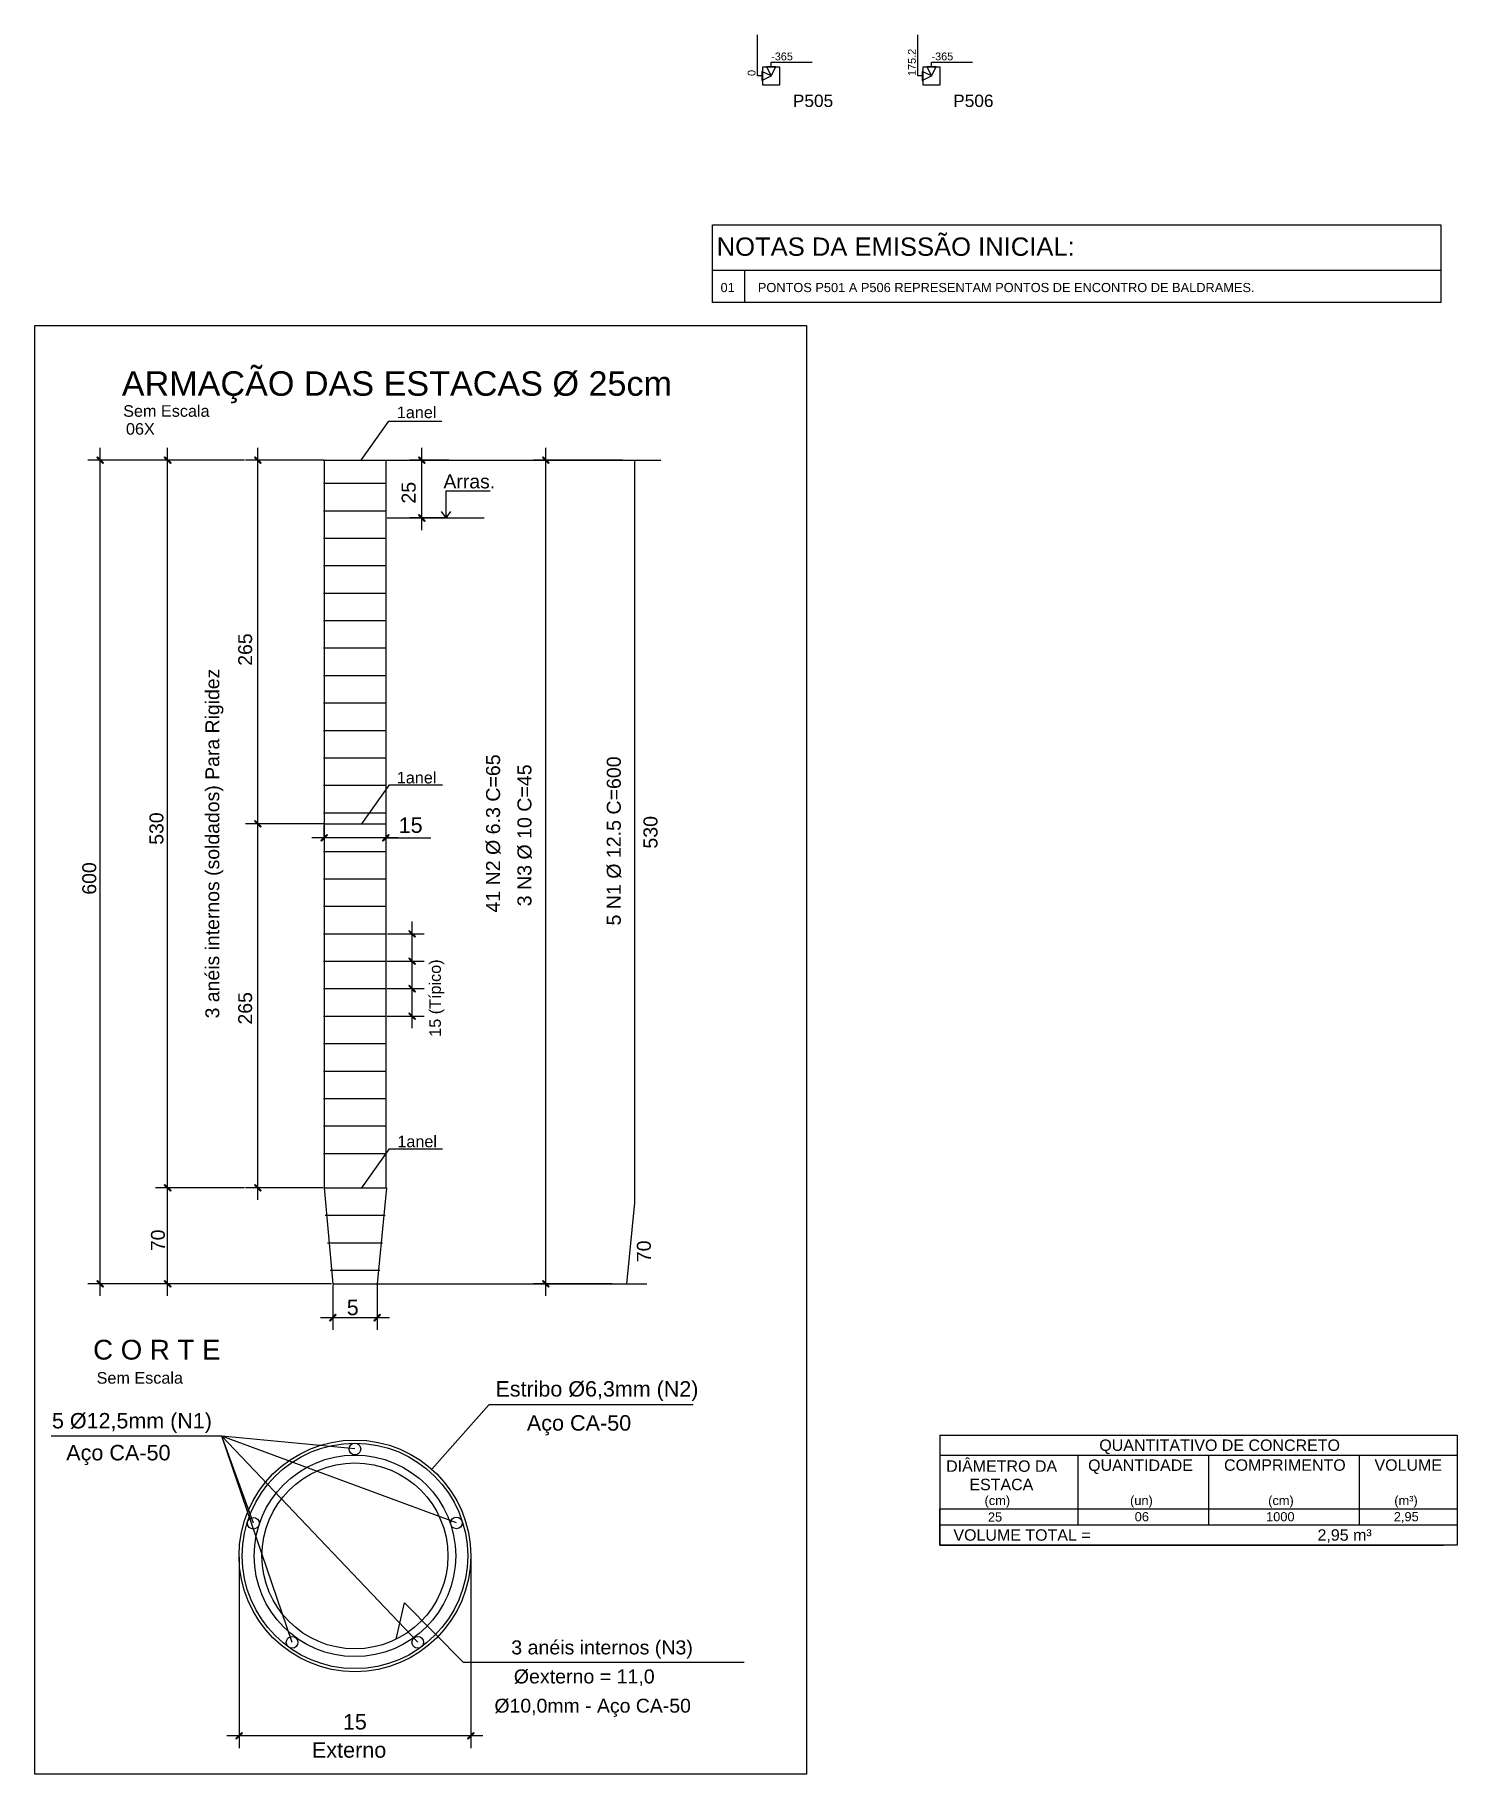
# Model space of a CAD drawing. Extents: x 3 to 128, y 2 to 83.
# Drawn here: x 3.4 to 34.47, y 1.73 to 39.74 of the extents above; entities that cross this region are included whole.
import ezdxf

# ---------------------------------------------------------------- set-up
doc = ezdxf.new("R2010")
doc.units = 0
doc.header["$MEASUREMENT"] = 0
for name, color, linetype in [('1', 3, 'CONTINUOUS'), ('18', 6, 'CONTINUOUS'), ('21', 172, 'CONTINUOUS'), ('23', 100, 'CONTINUOUS'), ('3', 7, 'CONTINUOUS'), ('36', 7, 'CONTINUOUS'), ('6', 178, 'CONTINUOUS')]:
    doc.layers.add(name, color=color, linetype=linetype)
doc.styles.add('TQS_ARIAL', font='arial.ttf')

msp = doc.modelspace()

# ---------------------------------------------------------------- texts
at = {"layer": '18', "color": 6, "linetype": 'Continuous', "style": 'TQS_ARIAL'}
for p in [(19.484618, 39.182831), (22.987701, 39.183043)]:
    msp.add_text('-365', height=0.17, dxfattribs=at).set_placement(p)
for s, p in [('175.2', (22.645201, 38.840543)), ('0', (19.142118, 38.840331))]:
    msp.add_text(s, height=0.17, rotation=90, dxfattribs=at).set_placement(p)
at = {"layer": '23', "color": 100, "linetype": 'Continuous', "style": 'TQS_ARIAL'}
for s, height, p in [('NOTAS DA EMISSÃO INICIAL:', 0.4, (18.294571, 34.910897)), ('01', 0.2, (18.379422, 34.117561)), ('PONTOS P501 A P506 REPRESENTAM PONTOS DE ENCONTRO DE BALDRAMES.', 0.2, (19.194571, 34.117561)), ('QUANTITATIVO DE CONCRETO', 0.25, (26.654574, 8.794359)), ('DIÂMETRO DA', 0.25, (23.307834, 8.337397)), ('QUANTIDADE', 0.25, (26.41065, 8.356859)), ('COMPRIMENTO', 0.25, (29.379765, 8.36046)), ('VOLUME', 0.25, (32.667129, 8.36046)), ('ESTACA', 0.25, (23.815971, 7.935705)), ('(cm)', 0.2, (24.147643, 7.611554)), ('(un)', 0.2, (27.326073, 7.611554)), ('(cm)', 0.2, (30.34406, 7.611554)), ('(m³)', 0.2, (33.099637, 7.611554)), ('     25', 0.2, (23.833737, 7.250609)), ('    06', 0.2, (27.117938, 7.256653)), ('   1000', 0.2, (30.065802, 7.256653)), ('    2,95', 0.2, (32.778766, 7.256653)), ('VOLUME TOTAL = ', 0.25, (23.466905, 6.831858)), ('   2,95 m³', 0.25, (31.131081, 6.831858))]:
    msp.add_text(s, height=height, dxfattribs=at).set_placement(p)
at = {"layer": '3', "color": 7, "linetype": 'Continuous', "style": 'TQS_ARIAL'}
for s, height, p in [('Sem Escala', 0.253153, (5.328376, 31.393077)), ('1anel', 0.253153, (11.306529, 31.36359)), ('06X', 0.253, (5.389191, 31.001682)), ('Arras.', 0.303784, (12.324476, 29.828358)), ('1anel', 0.253153, (11.306529, 23.380909)), ('15', 0.336, (11.348325, 22.300637)), ('1anel', 0.253153, (11.319187, 15.430024)), (' 5', 0.336, (10.082744, 11.760917)), ('C O R T E', 0.432, (4.671326, 10.790179)), ('Sem Escala', 0.253153, (4.747834, 10.263452)), ('Estribo Ø6,3mm (N2)', 0.336, (13.462033, 9.982691)), (' 5 Ø12,5mm (N1)', 0.336, (3.641933, 9.286599)), ('Aço CA-50', 0.337538, (14.147225, 9.237636)), ('Aço CA-50', 0.337538, (4.08286, 8.587846)), (' 3 anéis internos (N3)', 0.306, (13.688165, 4.347789)), ('Øexterno = 11,0', 0.306, (13.863138, 3.713417)), ('15', 0.336, (10.128844, 2.705971)), ('Ø10,0mm - Aço CA-50', 0.303784, (13.439473, 3.07491)), ('Externo', 0.337538, (9.451185, 2.090508))]:
    msp.add_text(s, height=height, dxfattribs=at).set_placement(p)
for s, height, p in [('25', 0.306, (11.717946, 29.495645)), ('265', 0.303784, (8.144186, 25.952412)), ('3 anéis internos (soldados) Para Rigidez', 0.303784, (7.427807, 18.246308)), ('41 N2 %%c 6.3 C=65', 0.306, (13.56199, 20.558413)), ('5 N1 %%c 12.5 C=600', 0.306, (16.200023, 20.276588)), ('3 N3 %%c 10 C=45', 0.306, (14.247764, 20.695575)), ('530', 0.303784, (6.206237, 22.040538)), ('530', 0.306, (17.001646, 21.956066)), ('600', 0.303784, (4.73844, 20.94974)), ('15 (Típico)', 0.253153, (12.268594, 17.844775)), ('265', 0.303784, (8.144186, 18.111993)), ('70', 0.303784, (6.238913, 13.15983)), ('70', 0.306, (16.856708, 12.917499))]:
    msp.add_text(s, height=height, rotation=90, dxfattribs=at).set_placement(p)
at = {"layer": '36', "color": 7, "linetype": 'Continuous', "style": 'TQS_ARIAL'}
for s, p in [('P505', (19.959618, 38.162831)), ('P506', (23.462701, 38.163043))]:
    msp.add_text(s, height=0.27, dxfattribs=at).set_placement(p)
at = {"layer": '6', "color": 178, "linetype": 'Continuous', "style": 'TQS_ARIAL'}
msp.add_text('ARMAÇÃO DAS ESTACAS Ø 25cm', height=0.534, dxfattribs=at).set_placement((5.297674, 31.853135))

# ---------------------------------------------------------------- linework, layer by layer
at = {"layer": '1', "color": 3, "linetype": 'Continuous'}
for p, q in [((19.484618, 38.840331), (19.484618, 38.840331)), ((22.987701, 38.840543), (22.987701, 38.840543))]:
    msp.add_line(p, q, dxfattribs=at)
at = {"layer": '18', "color": 6, "linetype": 'Continuous'}
for p, q in [((19.184618, 38.840331), (19.184618, 39.740331)), ((22.687701, 38.840543), (22.687701, 39.740543)), ((19.284618, 38.840331), (19.184618, 38.840331)), ((19.484618, 38.840331), (19.284618, 38.940331)), ((19.284618, 38.940331), (19.284618, 38.740331)), ((19.284618, 38.740331), (19.484618, 38.840331)), ((19.584618, 39.040331), (19.384618, 39.040331)), ((19.384618, 39.040331), (19.484618, 38.840331)), ((19.484618, 39.040331), (19.484618, 39.140331)), ((19.484618, 39.140331), (20.384618, 39.140331)), ((19.484618, 38.840331), (19.584618, 39.040331)), ((22.787701, 38.840543), (22.687701, 38.840543)), ((22.987701, 38.840543), (22.787701, 38.940543)), ((22.787701, 38.940543), (22.787701, 38.740543)), ((22.787701, 38.740543), (22.987701, 38.840543)), ((23.087701, 39.040543), (22.887701, 39.040543)), ((22.887701, 39.040543), (22.987701, 38.840543)), ((22.987701, 39.040543), (22.987701, 39.140543)), ((22.987701, 39.140543), (23.887701, 39.140543)), ((22.987701, 38.840543), (23.087701, 39.040543))]:
    msp.add_line(p, q, dxfattribs=at)
at = {"layer": '21', "color": 172, "linetype": 'Continuous'}
for p, q in [((16.499143, 30.4471), (16.499143, 14.217171)), ((16.499143, 14.217171), (16.321936, 12.445099))]:
    msp.add_line(p, q, dxfattribs=at)
at = {"layer": '23', "color": 100, "linetype": 'Continuous'}
for p, q in [((18.201532, 35.590756), (34.11293, 35.590756)), ((18.201532, 33.890756), (18.201532, 35.590756)), ((34.11293, 35.590756), (34.11293, 33.890756)), ((34.11293, 34.590756), (18.201532, 34.590756)), ((18.901532, 34.590756), (18.901532, 33.890756)), ((34.11293, 33.890756), (18.201532, 33.890756)), ((34.11293, 33.890756), (18.201532, 33.890756)), ((23.174076, 9.138109), (23.174076, 7.088109)), ((23.174076, 9.138109), (34.474076, 9.138109)), ((34.474076, 9.138109), (34.474076, 7.088109)), ((23.174076, 8.788108), (23.174076, 7.088109)), ((34.474076, 8.788108), (34.474076, 7.088109)), ((23.174076, 8.700609), (34.474076, 8.700609)), ((23.174076, 8.438107), (23.174076, 7.088109)), ((26.194076, 7.525609), (26.194076, 8.700609)), ((29.050254, 7.525609), (29.050254, 8.700609)), ((32.337618, 7.175608), (32.337618, 8.700609)), ((34.474076, 8.438107), (34.474076, 7.088109)), ((23.174076, 8.088105), (23.174076, 6.738108)), ((26.194076, 7.175608), (26.194076, 8.350608)), ((26.194076, 7.175608), (26.194076, 8.000607)), ((29.050254, 7.175608), (29.050254, 8.350608)), ((29.050254, 7.175608), (29.050254, 8.000607)), ((32.337618, 7.175608), (32.337618, 8.350608)), ((32.337618, 7.175608), (32.337618, 8.000607)), ((34.474076, 8.088105), (34.474076, 6.738108)), ((23.174076, 7.525609), (34.474076, 7.525609)), ((23.174076, 7.525609), (34.474076, 7.525609)), ((23.174076, 7.088109), (23.174076, 7.525609)), ((23.174076, 7.525609), (34.174076, 7.525609)), ((23.174076, 7.525609), (34.474076, 7.525609)), ((23.174076, 6.738108), (23.174076, 7.175608)), ((23.174076, 7.175608), (34.474076, 7.175608)), ((23.174076, 7.175608), (34.474076, 7.175608)), ((23.174076, 7.088109), (23.174076, 7.175608)), ((23.174076, 7.175608), (34.174076, 7.175608)), ((23.174076, 7.175608), (34.474076, 7.175608)), ((23.174076, 7.088109), (23.174076, 7.175608)), ((23.174076, 7.175608), (34.474076, 7.175608)), ((23.174076, 7.175608), (34.474076, 7.175608)), ((23.174076, 7.175608), (34.174076, 7.175608)), ((23.174076, 7.175608), (34.474076, 7.175608)), ((23.174076, 7.175608), (34.474076, 7.175608)), ((23.174076, 7.175608), (34.174076, 7.175608)), ((23.174076, 7.175608), (34.474076, 7.175608)), ((34.474076, 6.738108), (23.174076, 6.738108)), ((23.174076, 6.738108), (34.174076, 6.738108))]:
    msp.add_line(p, q, dxfattribs=at)
at = {"layer": '3', "color": 7, "linetype": 'Continuous'}
for p, q in [((6.500583, 30.4471), (4.55774, 30.4471)), ((4.824436, 12.180452), (4.824436, 30.713796)), ((7.975708, 30.4471), (6.032864, 30.4471)), ((6.29956, 14.278631), (6.29956, 30.713796)), ((9.717001, 30.4471), (8.002377, 30.4471)), ((8.269073, 22.229517), (8.269073, 30.713796)), ((9.590424, 30.4471), (8.272367, 30.4471)), ((9.704343, 30.4471), (11.079808, 30.4471)), ((9.717001, 30.4471), (9.717001, 14.54533)), ((11.067151, 30.4471), (17.07157, 30.4471)), ((11.067151, 30.4471), (11.067151, 14.54533)), ((12.445593, 30.4471), (11.588281, 30.4471)), ((11.854978, 28.914638), (11.854978, 30.713796)), ((16.237934, 30.4471), (14.29509, 30.4471)), ((14.561787, 12.180452), (14.561787, 30.713796)), ((9.704392, 29.940795), (11.079857, 29.940681)), ((9.704339, 29.340728), (11.079805, 29.340615)), ((12.383218, 29.181334), (12.279223, 29.324921)), ((12.383218, 29.181334), (12.487214, 29.324921)), ((11.092712, 29.181333), (13.213862, 29.181335)), ((12.418923, 29.181334), (11.588281, 29.181334)), ((9.704287, 28.740661), (11.079752, 28.740548)), ((9.704234, 28.140595), (11.0797, 28.140481)), ((9.704182, 27.540528), (11.079647, 27.540415)), ((9.704129, 26.940461), (11.079594, 26.940348)), ((9.704076, 26.340394), (11.079542, 26.340281)), ((9.704024, 25.740328), (11.079489, 25.740215)), ((9.703971, 25.140261), (11.079436, 25.140148)), ((9.703919, 24.540194), (11.079384, 24.540081)), ((9.703866, 23.940128), (11.079331, 23.940015)), ((9.703813, 23.340061), (11.079279, 23.339948)), ((9.717001, 22.496213), (8.002377, 22.496213)), ((9.690331, 22.496213), (8.002377, 22.496213)), ((8.269073, 14.278631), (8.269073, 22.76291)), ((9.703761, 22.739994), (11.079226, 22.739881)), ((9.704343, 22.496325), (11.079808, 22.496212)), ((9.717001, 22.219056), (9.717001, 22.459083)), ((11.333847, 22.192386), (9.450304, 22.192386)), ((11.067151, 22.192386), (12.049351, 22.192386)), ((11.067151, 22.165717), (11.067151, 21.92569)), ((9.703687, 21.896259), (11.079152, 21.896145)), ((9.703634, 21.296192), (11.079099, 21.296079)), ((9.703581, 20.696125), (11.079047, 20.696012)), ((11.639317, 19.229181), (11.639317, 20.36264)), ((9.703529, 20.096059), (11.078994, 20.095945)), ((11.105559, 20.095943), (11.906014, 20.095943)), ((9.703476, 19.495992), (11.078942, 19.495879)), ((11.09382, 19.495878), (11.906014, 19.495878)), ((11.105559, 19.495878), (11.906014, 19.495878)), ((11.639317, 18.629116), (11.639317, 19.762574)), ((11.639317, 18.02905), (11.639317, 19.162508)), ((9.703424, 18.895925), (11.078889, 18.895812)), ((11.09382, 18.895812), (11.906014, 18.895812)), ((11.105559, 18.895812), (11.906014, 18.895812)), ((9.703371, 18.295859), (11.078836, 18.295745)), ((11.09382, 18.295746), (11.906014, 18.295746)), ((9.703318, 17.695792), (11.078784, 17.695679)), ((9.703266, 17.095725), (11.078731, 17.095612)), ((9.703213, 16.495659), (11.078678, 16.495545)), ((9.70316, 15.895592), (11.078626, 15.895479)), ((9.703108, 15.295525), (11.078573, 15.295412)), ((7.720818, 14.545327), (6.032864, 14.545327)), ((7.975708, 14.545327), (6.032864, 14.545327)), ((6.29956, 12.180452), (6.29956, 14.812023)), ((9.690331, 14.545327), (8.002377, 14.545327)), ((9.704343, 14.545332), (11.079808, 14.545095)), ((9.717001, 14.54533), (9.906791, 12.447148)), ((11.079808, 14.54556), (10.877449, 12.447148)), ((9.741154, 13.945263), (11.052061, 13.945263)), ((9.795433, 13.345196), (10.994194, 13.345196)), ((9.849712, 12.74513), (10.936327, 12.74513)), ((6.27289, 12.447148), (4.55774, 12.447148)), ((9.880122, 12.447148), (6.032864, 12.447148)), ((9.906791, 12.447148), (10.877449, 12.447148)), ((9.906791, 12.420479), (9.906791, 11.438707)), ((10.877449, 12.447148), (16.770738, 12.447148)), ((10.877449, 12.420479), (10.877449, 11.438707)), ((16.010241, 12.447148), (14.29509, 12.447148)), ((11.144145, 11.705404), (9.640095, 11.705404)), ((13.321392, 9.809904), (17.782946, 9.809904)), ((7.480968, 9.118559), (3.758021, 9.118559)), ((8.17228, 7.214123), (7.480968, 9.118559)), ((10.391156, 8.836978), (7.480968, 9.118559)), ((12.609304, 7.221522), (7.480968, 9.118559)), ((9.018125, 4.611), (7.480968, 9.118559)), ((11.763281, 4.61225), (7.480968, 9.118559)), ((7.859688, 6.474137), (7.859688, 2.302121)), ((12.922624, 6.474137), (12.922624, 2.302121)), ((12.755373, 4.180464), (18.892566, 4.180464)), ((13.189321, 2.568818), (7.592992, 2.568818))]:
    msp.add_line(p, q, dxfattribs=at)
for points in [[(3.396989, 33.387914), (20.259823, 33.387914), (20.259823, 1.729537), (3.396989, 1.729537), (3.396989, 33.387914)], [(10.52645, 30.447386), (11.133182, 31.298631), (12.291334, 31.298631)], [(4.884038, 30.373354), (4.898182, 30.387497), (4.764834, 30.520845), (4.75069, 30.506702), (4.884038, 30.373354)], [(6.359162, 30.373354), (6.373306, 30.387497), (6.239958, 30.520845), (6.225814, 30.506702), (6.359162, 30.373354)], [(8.328676, 30.373354), (8.342819, 30.387497), (8.209471, 30.520845), (8.195328, 30.506702), (8.328676, 30.373354)], [(11.91458, 30.373354), (11.928724, 30.387497), (11.795375, 30.520845), (11.781232, 30.506702), (11.91458, 30.373354)], [(14.621389, 30.373354), (14.635533, 30.387497), (14.502184, 30.520845), (14.488041, 30.506702), (14.621389, 30.373354)], [(12.383218, 29.181334), (12.383218, 29.775465), (13.346497, 29.775465)], [(11.795375, 29.25508), (11.781232, 29.240936), (11.91458, 29.107588), (11.928724, 29.121732), (11.795375, 29.25508)], [(10.539108, 22.496499), (11.14584, 23.347744), (12.303992, 23.347744)], [(8.328676, 22.422467), (8.342819, 22.436611), (8.209471, 22.569959), (8.195328, 22.555815), (8.328676, 22.422467)], [(8.209471, 22.569959), (8.195328, 22.555815), (8.328676, 22.422467), (8.342819, 22.436611), (8.209471, 22.569959)], [(9.790746, 22.251989), (9.776603, 22.266132), (9.643255, 22.132784), (9.657398, 22.11864), (9.790746, 22.251989)], [(10.993405, 22.132784), (11.007548, 22.11864), (11.140896, 22.251989), (11.126753, 22.266132), (10.993405, 22.132784)], [(11.698919, 20.022198), (11.713063, 20.036341), (11.579715, 20.169689), (11.565571, 20.155546), (11.698919, 20.022198)], [(11.698919, 19.422132), (11.713063, 19.436276), (11.579715, 19.569624), (11.565571, 19.55548), (11.698919, 19.422132)], [(11.579715, 19.569624), (11.565571, 19.55548), (11.698919, 19.422132), (11.713063, 19.436276), (11.579715, 19.569624)], [(11.698919, 18.822066), (11.713063, 18.83621), (11.579715, 18.969558), (11.565571, 18.955414), (11.698919, 18.822066)], [(11.579715, 18.969558), (11.565571, 18.955414), (11.698919, 18.822066), (11.713063, 18.83621), (11.579715, 18.969558)], [(11.579715, 18.369492), (11.565571, 18.355349), (11.698919, 18.222), (11.713063, 18.236144), (11.579715, 18.369492)], [(10.539108, 14.545846), (11.14584, 15.397091), (12.303992, 15.397091)], [(6.239958, 14.619073), (6.225814, 14.604929), (6.359162, 14.471581), (6.373306, 14.485725), (6.239958, 14.619073)], [(6.359162, 14.471581), (6.373306, 14.485725), (6.239958, 14.619073), (6.225814, 14.604929), (6.359162, 14.471581)], [(8.209471, 14.619073), (8.195328, 14.604929), (8.328676, 14.471581), (8.342819, 14.485725), (8.209471, 14.619073)], [(4.764834, 12.520894), (4.75069, 12.506751), (4.884038, 12.373403), (4.898182, 12.387546), (4.764834, 12.520894)], [(6.239958, 12.520894), (6.225814, 12.506751), (6.359162, 12.373403), (6.373306, 12.387546), (6.239958, 12.520894)], [(14.502184, 12.520894), (14.488041, 12.506751), (14.621389, 12.373403), (14.635533, 12.387546), (14.502184, 12.520894)], [(9.980537, 11.765006), (9.966394, 11.77915), (9.833045, 11.645802), (9.847189, 11.631658), (9.980537, 11.765006)], [(10.803703, 11.645802), (10.817847, 11.631658), (10.951195, 11.765006), (10.937051, 11.77915), (10.803703, 11.645802)], [(12.069391, 8.396026), (13.321392, 9.809904)], [(11.291367, 4.678377), (11.470868, 5.477572), (12.755373, 4.180464)], [(7.933434, 2.62842), (7.91929, 2.642564), (7.785942, 2.509215), (7.800086, 2.495072), (7.933434, 2.62842)], [(12.848878, 2.509215), (12.863022, 2.495072), (12.99637, 2.62842), (12.982226, 2.642564), (12.848878, 2.509215)]]:
    msp.add_lwpolyline(points, dxfattribs=at)
for centre, radius in [((10.391156, 6.500806), 2.531468), ((10.391156, 6.500806), 2.463962), ((10.391156, 8.836978), 0.127791), ((10.391156, 6.500806), 2.201405), ((10.391156, 6.500806), 2.032641), ((8.17228, 7.214123), 0.127791), ((12.609304, 7.221522), 0.127791), ((9.018125, 4.611), 0.127791), ((11.763281, 4.61225), 0.127791)]:
    msp.add_circle(centre, radius, dxfattribs=at)
for points in [[(4.884038, 30.373354), (4.764834, 30.520845), (4.75069, 30.506702)], [(4.884038, 30.373354), (4.75069, 30.506702), (4.884038, 30.373354)], [(4.884038, 30.373354), (4.898182, 30.387497), (4.764834, 30.520845)], [(6.359162, 30.373354), (6.239958, 30.520845), (6.225814, 30.506702)], [(6.359162, 30.373354), (6.225814, 30.506702), (6.359162, 30.373354)], [(6.359162, 30.373354), (6.373306, 30.387497), (6.239958, 30.520845)], [(8.328676, 30.373354), (8.209471, 30.520845), (8.195328, 30.506702)], [(8.328676, 30.373354), (8.195328, 30.506702), (8.328676, 30.373354)], [(8.328676, 30.373354), (8.342819, 30.387497), (8.209471, 30.520845)], [(11.91458, 30.373354), (11.795375, 30.520845), (11.781232, 30.506702)], [(11.91458, 30.373354), (11.781232, 30.506702), (11.91458, 30.373354)], [(11.91458, 30.373354), (11.928724, 30.387497), (11.795375, 30.520845)], [(14.621389, 30.373354), (14.502184, 30.520845), (14.488041, 30.506702)], [(14.621389, 30.373354), (14.488041, 30.506702), (14.621389, 30.373354)], [(14.621389, 30.373354), (14.635533, 30.387497), (14.502184, 30.520845)], [(11.795375, 29.25508), (11.781232, 29.240936), (11.91458, 29.107588)], [(11.795375, 29.25508), (11.91458, 29.107588), (11.928724, 29.121732)], [(11.795375, 29.25508), (11.928724, 29.121732), (11.795375, 29.25508)], [(8.328676, 22.422467), (8.209471, 22.569959), (8.195328, 22.555815)], [(8.209471, 22.569959), (8.195328, 22.555815), (8.328676, 22.422467)], [(8.328676, 22.422467), (8.195328, 22.555815), (8.328676, 22.422467)], [(8.328676, 22.422467), (8.342819, 22.436611), (8.209471, 22.569959)], [(8.209471, 22.569959), (8.328676, 22.422467), (8.342819, 22.436611)], [(8.209471, 22.569959), (8.342819, 22.436611), (8.209471, 22.569959)], [(9.790746, 22.251989), (9.776603, 22.266132), (9.643255, 22.132784)], [(9.790746, 22.251989), (9.643255, 22.132784), (9.657398, 22.11864)], [(9.790746, 22.251989), (9.657398, 22.11864), (9.790746, 22.251989)], [(10.993405, 22.132784), (11.140896, 22.251989), (11.126753, 22.266132)], [(10.993405, 22.132784), (11.126753, 22.266132), (10.993405, 22.132784)], [(10.993405, 22.132784), (11.007548, 22.11864), (11.140896, 22.251989)], [(11.698919, 20.022198), (11.579715, 20.169689), (11.565571, 20.155546)], [(11.698919, 20.022198), (11.565571, 20.155546), (11.698919, 20.022198)], [(11.698919, 20.022198), (11.713063, 20.036341), (11.579715, 20.169689)], [(11.698919, 19.422132), (11.579715, 19.569624), (11.565571, 19.55548)], [(11.579715, 19.569624), (11.565571, 19.55548), (11.698919, 19.422132)], [(11.698919, 19.422132), (11.565571, 19.55548), (11.698919, 19.422132)], [(11.698919, 19.422132), (11.713063, 19.436276), (11.579715, 19.569624)], [(11.579715, 19.569624), (11.698919, 19.422132), (11.713063, 19.436276)], [(11.579715, 19.569624), (11.713063, 19.436276), (11.579715, 19.569624)], [(11.698919, 18.822066), (11.579715, 18.969558), (11.565571, 18.955414)], [(11.579715, 18.969558), (11.565571, 18.955414), (11.698919, 18.822066)], [(11.698919, 18.822066), (11.565571, 18.955414), (11.698919, 18.822066)], [(11.698919, 18.822066), (11.713063, 18.83621), (11.579715, 18.969558)], [(11.579715, 18.969558), (11.698919, 18.822066), (11.713063, 18.83621)], [(11.579715, 18.969558), (11.713063, 18.83621), (11.579715, 18.969558)], [(11.579715, 18.369492), (11.565571, 18.355349), (11.698919, 18.222)], [(11.579715, 18.369492), (11.698919, 18.222), (11.713063, 18.236144)], [(11.579715, 18.369492), (11.713063, 18.236144), (11.579715, 18.369492)], [(6.239958, 14.619073), (6.225814, 14.604929), (6.359162, 14.471581)], [(6.359162, 14.471581), (6.239958, 14.619073), (6.225814, 14.604929)], [(6.359162, 14.471581), (6.225814, 14.604929), (6.359162, 14.471581)], [(6.239958, 14.619073), (6.359162, 14.471581), (6.373306, 14.485725)], [(6.239958, 14.619073), (6.373306, 14.485725), (6.239958, 14.619073)], [(6.359162, 14.471581), (6.373306, 14.485725), (6.239958, 14.619073)], [(8.209471, 14.619073), (8.195328, 14.604929), (8.328676, 14.471581)], [(8.209471, 14.619073), (8.328676, 14.471581), (8.342819, 14.485725)], [(8.209471, 14.619073), (8.342819, 14.485725), (8.209471, 14.619073)], [(4.764834, 12.520894), (4.75069, 12.506751), (4.884038, 12.373403)], [(4.764834, 12.520894), (4.884038, 12.373403), (4.898182, 12.387546)], [(4.764834, 12.520894), (4.898182, 12.387546), (4.764834, 12.520894)], [(6.239958, 12.520894), (6.225814, 12.506751), (6.359162, 12.373403)], [(6.239958, 12.520894), (6.359162, 12.373403), (6.373306, 12.387546)], [(6.239958, 12.520894), (6.373306, 12.387546), (6.239958, 12.520894)], [(14.502184, 12.520894), (14.488041, 12.506751), (14.621389, 12.373403)], [(14.502184, 12.520894), (14.621389, 12.373403), (14.635533, 12.387546)], [(14.502184, 12.520894), (14.635533, 12.387546), (14.502184, 12.520894)], [(9.980537, 11.765006), (9.966394, 11.77915), (9.833045, 11.645802)], [(9.980537, 11.765006), (9.833045, 11.645802), (9.847189, 11.631658)], [(9.980537, 11.765006), (9.847189, 11.631658), (9.980537, 11.765006)], [(10.803703, 11.645802), (10.951195, 11.765006), (10.937051, 11.77915)], [(10.803703, 11.645802), (10.937051, 11.77915), (10.803703, 11.645802)], [(10.803703, 11.645802), (10.817847, 11.631658), (10.951195, 11.765006)], [(7.933434, 2.62842), (7.91929, 2.642564), (7.785942, 2.509215)], [(7.933434, 2.62842), (7.785942, 2.509215), (7.800086, 2.495072)], [(7.933434, 2.62842), (7.800086, 2.495072), (7.933434, 2.62842)], [(12.848878, 2.509215), (12.99637, 2.62842), (12.982226, 2.642564)], [(12.848878, 2.509215), (12.982226, 2.642564), (12.848878, 2.509215)], [(12.848878, 2.509215), (12.863022, 2.495072), (12.99637, 2.62842)]]:
    msp.add_solid(points, dxfattribs=at)
at = {"layer": '6', "color": 178, "linetype": 'Continuous'}
for points in [[(19.294618, 38.650331), (19.674618, 38.650331), (19.674618, 39.030331), (19.294618, 39.030331), (19.294618, 38.650331)], [(22.797701, 38.650543), (23.177701, 38.650543), (23.177701, 39.030543), (22.797701, 39.030543), (22.797701, 38.650543)]]:
    msp.add_lwpolyline(points, dxfattribs=at)

msp.set_redraw_order([(e.dxf.handle, doc.entitydb.next_handle()) for e in msp.query("TEXT MTEXT ATTDEF DIMENSION ARC_DIMENSION")])  # texts and dimensions are drawn at this point

doc.saveas('drawing.dxf')
